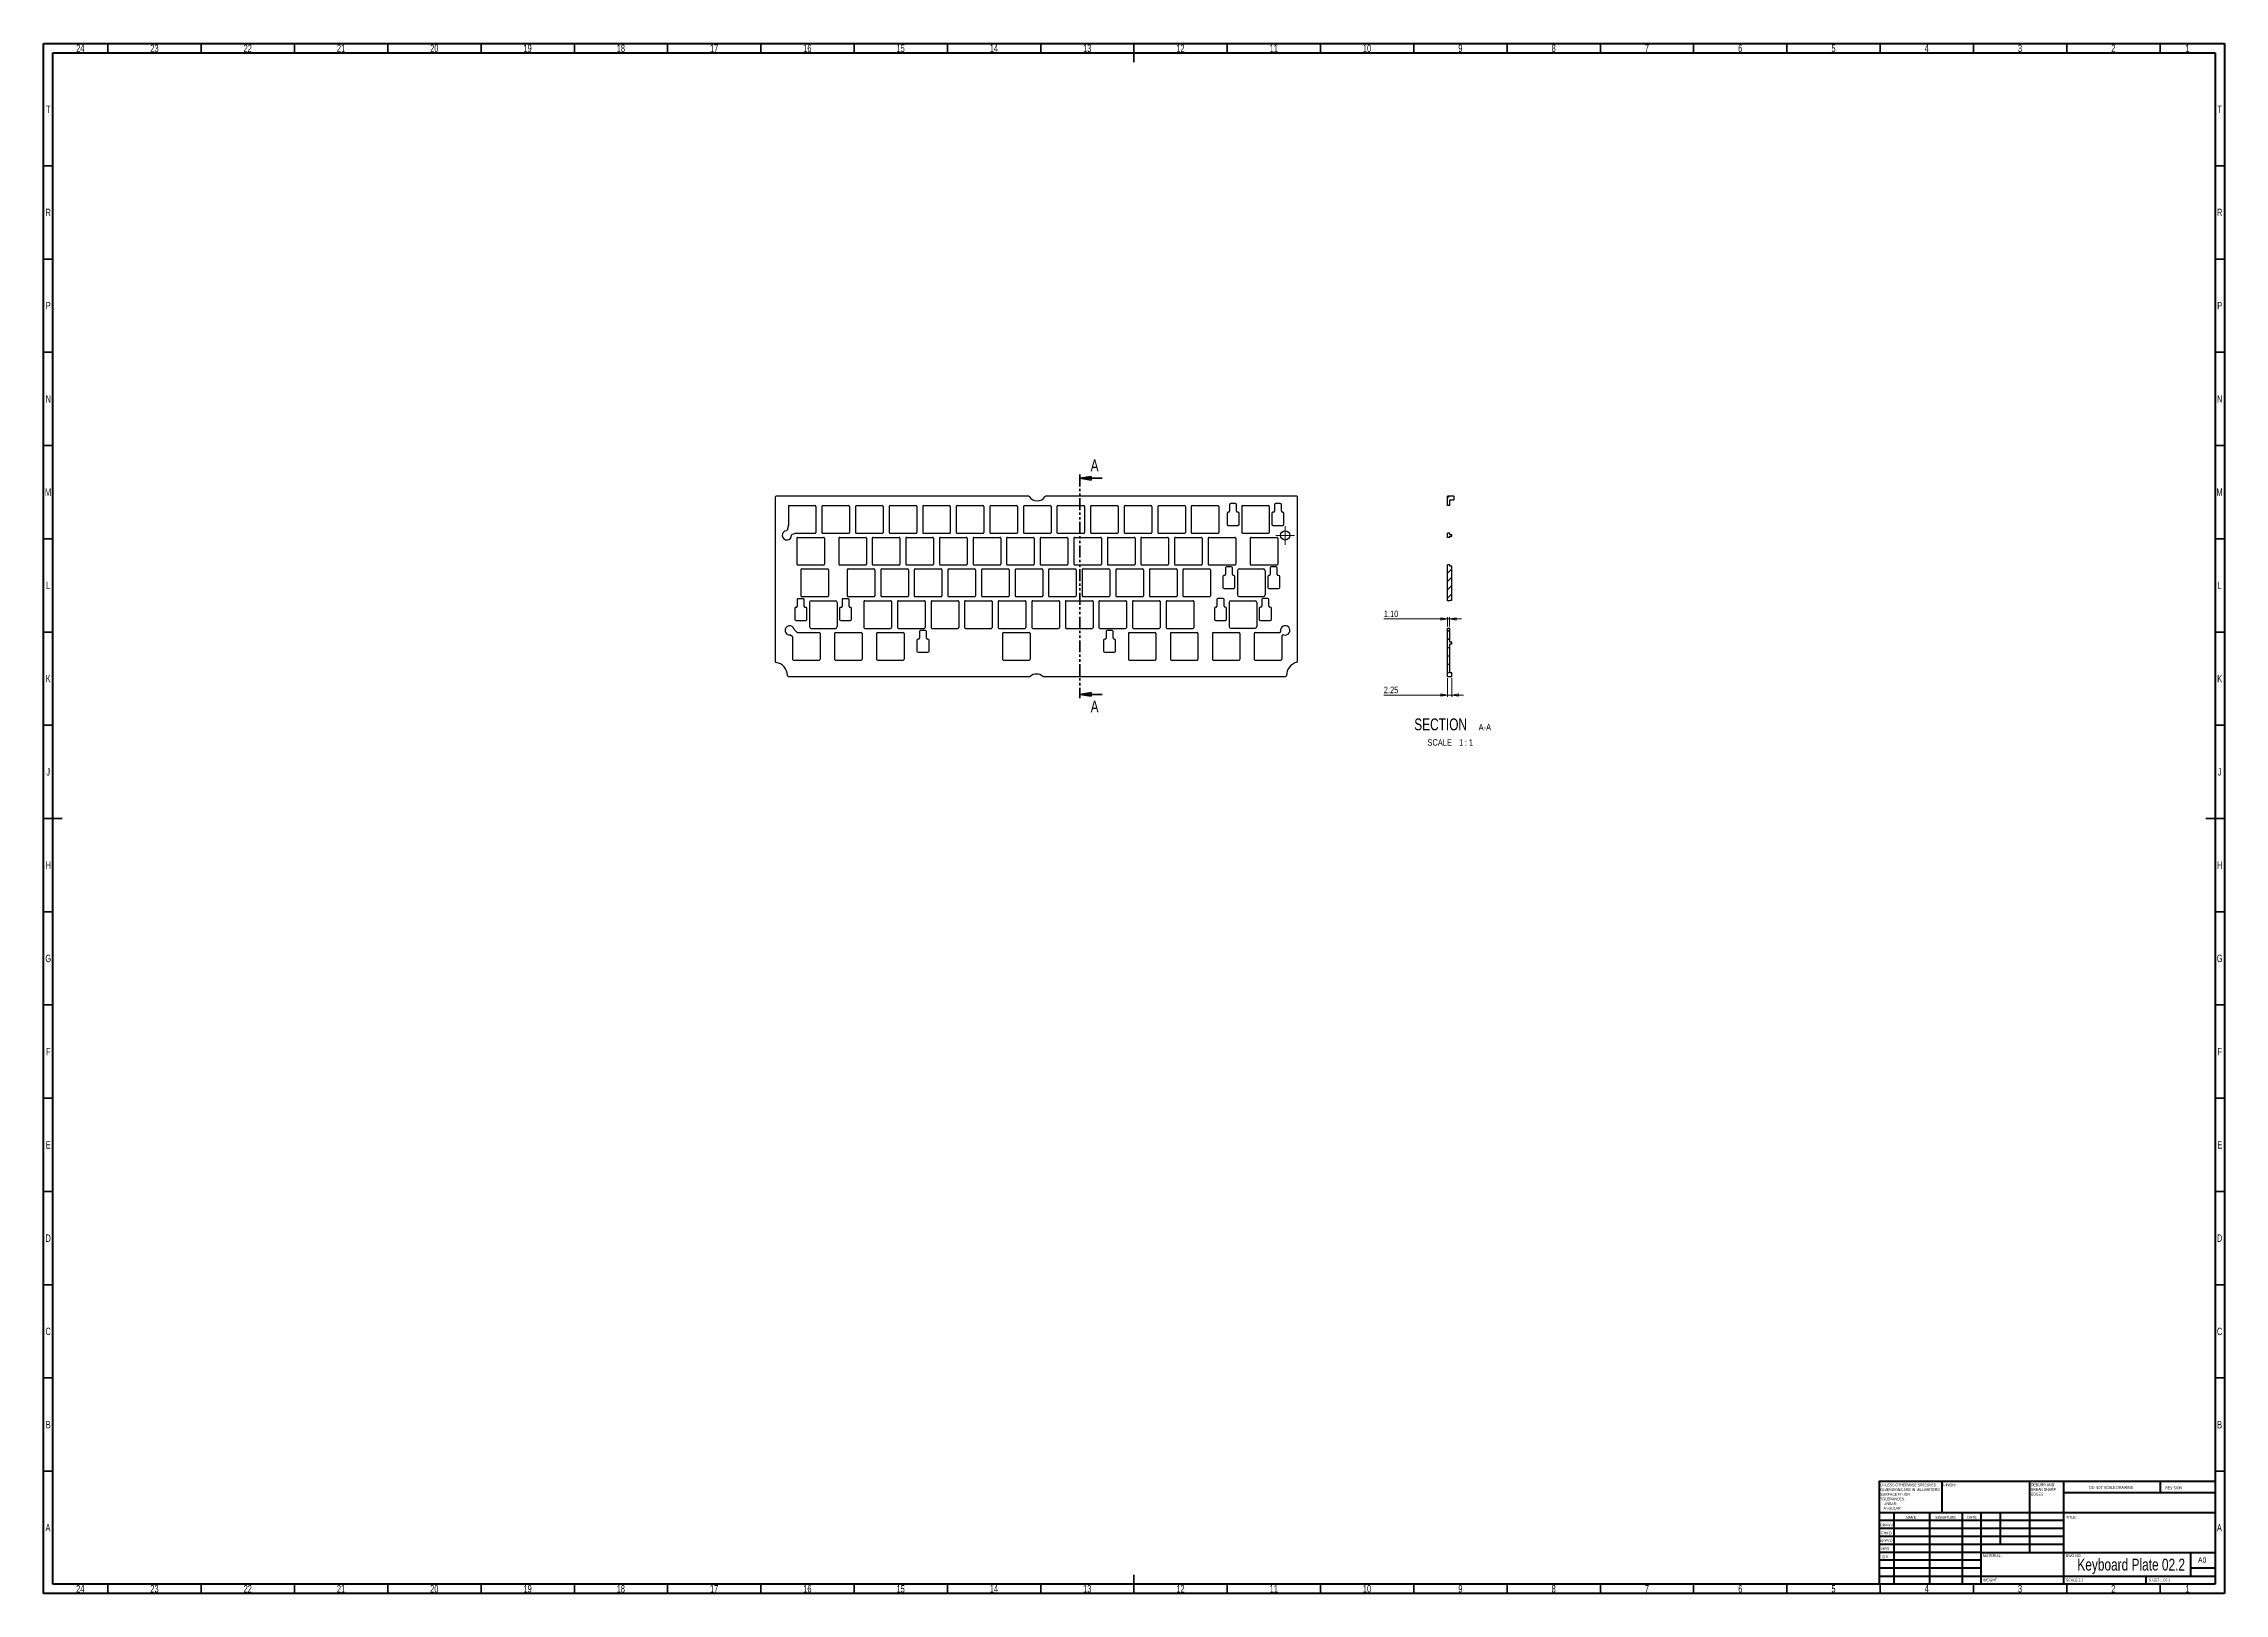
# Model space of a CAD drawing. Header units: millimetres. Extents: x 15 to 1184, y 5 to 836.
import ezdxf

# ---------------------------------------------------------------- set-up
doc = ezdxf.new("R2010")
doc.units = ezdxf.units.MM
doc.linetypes.add('PHANTOM', pattern=[12.7, 6.35, -1.27, 1.27, -1.27, 1.27, -1.27])
doc.styles.add('SLDTEXTSTYLE0', font='TXT', dxfattribs={"width": 0.75})
doc.styles.add('SLDTEXTSTYLE1', font='TXT', dxfattribs={"width": 0.686449})
doc.styles.add('SLDTEXTSTYLE2', font='TXT', dxfattribs={"width": 0.6875})
doc.styles.add('SLDTEXTSTYLE3', font='TXT', dxfattribs={"width": 0.65})
doc.dimstyles.new('SLDDIMSTYLE0', dxfattribs={"dimtxt": 3.5, "dimasz": 3.556, "dimexe": 0, "dimexo": 0.0625, "dimgap": 0.875, "dimtad": 1, "dimrnd": 1e-09, "dimzin": 4, "dimdsep": 46, "dimtxsty": 'SLDTEXTSTYLE0', "dimblk1": 'CLOSED', "dimblk2": 'CLOSED', "dimsah": 1, "dimcen": 0.09, "dimadec": 0, "dimazin": 1, "dimtfac": 1, "dimtmove": 0, "dimatfit": 0, "dimldrblk": 'CLOSED', "dimfxl": 1, "dimfrac": 2, "dimtolj": 1, "dimtzin": 12, "dimarcsym": 0})
doc.dimstyles.new('SLDDIMSTYLE1', dxfattribs={"dimtxt": 3.5, "dimasz": 3.556, "dimexe": 0, "dimexo": 0.0625, "dimgap": 0.875, "dimtad": 1, "dimrnd": 1e-09, "dimzin": 12, "dimdsep": 46, "dimtxsty": 'SLDTEXTSTYLE0', "dimblk1": 'CLOSED', "dimblk2": 'CLOSED', "dimsah": 1, "dimcen": 0.09, "dimadec": 0, "dimazin": 3, "dimtfac": 1, "dimtmove": 0, "dimatfit": 0, "dimldrblk": 'CLOSED', "dimfxl": 1, "dimfrac": 2, "dimtolj": 1, "dimtzin": 12, "dimarcsym": 0})

msp = doc.modelspace()

# ---------------------------------------------------------------- texts
at = {"color": 7, "linetype": 'Continuous', "lineweight": 0}
for s, insert, char_height, attachment_point, style in [('24', (34.67, 835.472), 3.9688, 2, 'SLDTEXTSTYLE0'), ('23', (74.42, 835.472), 3.9688, 2, 'SLDTEXTSTYLE0'), ('22', (124.42, 835.472), 3.9688, 2, 'SLDTEXTSTYLE0'), ('21', (174.42, 835.472), 3.9688, 2, 'SLDTEXTSTYLE0'), ('20', (224.42, 835.472), 3.9688, 2, 'SLDTEXTSTYLE0'), ('19', (274.42, 835.472), 3.9688, 2, 'SLDTEXTSTYLE0'), ('18', (324.42, 835.472), 3.9688, 2, 'SLDTEXTSTYLE0'), ('17', (374.42, 835.472), 3.9688, 2, 'SLDTEXTSTYLE0'), ('16', (424.42, 835.472), 3.9688, 2, 'SLDTEXTSTYLE0'), ('15', (474.42, 835.472), 3.9688, 2, 'SLDTEXTSTYLE0'), ('14', (524.42, 835.472), 3.9688, 2, 'SLDTEXTSTYLE0'), ('13', (574.42, 835.472), 3.9688, 2, 'SLDTEXTSTYLE0'), ('12', (624.42, 835.472), 3.9688, 2, 'SLDTEXTSTYLE0'), ('11', (674.42, 835.472), 3.9688, 2, 'SLDTEXTSTYLE0'), ('10', (724.42, 835.472), 3.9688, 2, 'SLDTEXTSTYLE0'), ('9', (774.46, 835.472), 3.969, 2, 'SLDTEXTSTYLE0'), ('8', (824.46, 835.472), 3.969, 2, 'SLDTEXTSTYLE0'), ('7', (874.46, 835.472), 3.969, 2, 'SLDTEXTSTYLE0'), ('6', (924.46, 835.472), 3.969, 2, 'SLDTEXTSTYLE0'), ('5', (974.46, 835.472), 3.969, 2, 'SLDTEXTSTYLE0'), ('4', (1024.46, 835.472), 3.969, 2, 'SLDTEXTSTYLE0'), ('3', (1074.46, 835.472), 3.969, 2, 'SLDTEXTSTYLE0'), ('2', (1124.46, 835.472), 3.969, 2, 'SLDTEXTSTYLE0'), ('1', (1164.21, 835.472), 3.969, 2, 'SLDTEXTSTYLE0'), ('T', (17.488, 802.722), 3.969, 2, 'SLDTEXTSTYLE0'), ('T', (1181.488, 802.722), 3.969, 2, 'SLDTEXTSTYLE0'), ('R', (17.444, 747.472), 3.969, 2, 'SLDTEXTSTYLE0'), ('R', (1181.444, 747.472), 3.969, 2, 'SLDTEXTSTYLE0'), ('P', (17.485, 697.472), 3.969, 2, 'SLDTEXTSTYLE0'), ('P', (1181.485, 697.472), 3.969, 2, 'SLDTEXTSTYLE0'), ('N', (17.464, 647.472), 3.969, 2, 'SLDTEXTSTYLE0'), ('N', (1181.464, 647.472), 3.969, 2, 'SLDTEXTSTYLE0'), ('M', (17.362, 597.472), 3.969, 2, 'SLDTEXTSTYLE0'), ('M', (1181.362, 597.472), 3.969, 2, 'SLDTEXTSTYLE0'), ('L', (17.455, 547.472), 3.969, 2, 'SLDTEXTSTYLE0'), ('L', (1181.455, 547.472), 3.969, 2, 'SLDTEXTSTYLE0'), ('K', (17.489, 497.472), 3.969, 2, 'SLDTEXTSTYLE0'), ('K', (1181.489, 497.472), 3.969, 2, 'SLDTEXTSTYLE0'), ('J', (17.465, 447.472), 3.969, 2, 'SLDTEXTSTYLE0'), ('J', (1181.465, 447.472), 3.969, 2, 'SLDTEXTSTYLE0'), ('H', (17.49, 397.472), 3.969, 2, 'SLDTEXTSTYLE0'), ('H', (1181.49, 397.472), 3.969, 2, 'SLDTEXTSTYLE0'), ('G', (17.487, 347.472), 3.969, 2, 'SLDTEXTSTYLE0'), ('G', (1181.487, 347.472), 3.969, 2, 'SLDTEXTSTYLE0'), ('F', (17.458, 297.472), 3.969, 2, 'SLDTEXTSTYLE0'), ('F', (1181.458, 297.472), 3.969, 2, 'SLDTEXTSTYLE0'), ('E', (17.508, 247.472), 3.969, 2, 'SLDTEXTSTYLE0'), ('E', (1181.508, 247.472), 3.969, 2, 'SLDTEXTSTYLE0'), ('D', (17.453, 197.472), 3.969, 2, 'SLDTEXTSTYLE0'), ('D', (1181.453, 197.472), 3.969, 2, 'SLDTEXTSTYLE0'), ('C', (17.459, 147.472), 3.969, 2, 'SLDTEXTSTYLE0'), ('C', (1181.459, 147.472), 3.969, 2, 'SLDTEXTSTYLE0'), ('B', (17.471, 97.472), 3.969, 2, 'SLDTEXTSTYLE0'), ('B', (1181.471, 97.472), 3.969, 2, 'SLDTEXTSTYLE0'), ('FINISH:', (1033.371, 63.919), 1.5, 1, 'SLDTEXTSTYLE0'), ('DO NOT SCALE DRAWING', (1111.615, 62.533), 1.5, 1, 'SLDTEXTSTYLE0'), ('REVISION', (1152.328, 62.335), 1.5, 1, 'SLDTEXTSTYLE0'), ('A', (17.34, 42.222), 3.969, 2, 'SLDTEXTSTYLE0'), ('DRAWN', (999.643, 42.385), 1.5, 1, 'SLDTEXTSTYLE1'), ("CHK'D", (999.939, 38.162), 1.5, 1, 'SLDTEXTSTYLE0'), ('NAME', (1013.322, 46.501), 1.5, 1, 'SLDTEXTSTYLE0'), ('SIGNATURE', (1029.034, 46.562), 1.5, 1, 'SLDTEXTSTYLE0'), ('DATE', (1046.215, 46.576), 1.5, 1, 'SLDTEXTSTYLE0'), ('TITLE:', (1099.09, 46.576), 1.5, 1, 'SLDTEXTSTYLE0'), ('A', (1181.34, 42.222), 3.969, 2, 'SLDTEXTSTYLE0'), ("APPV'D", (999.402, 34.066), 1.5, 1, 'SLDTEXTSTYLE0'), ('MFG', (1000.124, 29.716), 1.5, 1, 'SLDTEXTSTYLE0'), ('Q.A', (1000.509, 25.505), 1.5, 1, 'SLDTEXTSTYLE0'), ('MATERIAL:', (1054.646, 25.986), 1.5, 1, 'SLDTEXTSTYLE0'), ('DWG NO.', (1098.953, 25.986), 1.5, 1, 'SLDTEXTSTYLE0'), ('Keyboard Plate 02.2', (1134.052, 23.607), 6.35, 2, 'SLDTEXTSTYLE0'), ('A0', (1169.871, 24.406), 2.9104, 1, 'SLDTEXTSTYLE0'), ('WEIGHT:', (1054.618, 12.949), 1.4986, 1, 'SLDTEXTSTYLE0'), ('SCALE:2:1', (1099.074, 12.9), 1.5, 1, 'SLDTEXTSTYLE0'), ('SHEET 1 OF 1', (1143.478, 12.9), 1.5, 1, 'SLDTEXTSTYLE2'), ('24', (34.67, 9.472), 3.9688, 2, 'SLDTEXTSTYLE0'), ('23', (74.42, 9.472), 3.9688, 2, 'SLDTEXTSTYLE0'), ('22', (124.42, 9.472), 3.9688, 2, 'SLDTEXTSTYLE0'), ('21', (174.42, 9.472), 3.9688, 2, 'SLDTEXTSTYLE0'), ('20', (224.42, 9.472), 3.9688, 2, 'SLDTEXTSTYLE0'), ('19', (274.42, 9.472), 3.9688, 2, 'SLDTEXTSTYLE0'), ('18', (324.42, 9.472), 3.9688, 2, 'SLDTEXTSTYLE0'), ('17', (374.42, 9.472), 3.9688, 2, 'SLDTEXTSTYLE0'), ('16', (424.42, 9.472), 3.9688, 2, 'SLDTEXTSTYLE0'), ('15', (474.42, 9.472), 3.9688, 2, 'SLDTEXTSTYLE0'), ('14', (524.42, 9.472), 3.9688, 2, 'SLDTEXTSTYLE0'), ('13', (574.42, 9.472), 3.9688, 2, 'SLDTEXTSTYLE0'), ('12', (624.42, 9.472), 3.9688, 2, 'SLDTEXTSTYLE0'), ('11', (674.42, 9.472), 3.9688, 2, 'SLDTEXTSTYLE0'), ('10', (724.42, 9.472), 3.9688, 2, 'SLDTEXTSTYLE0'), ('9', (774.46, 9.472), 3.969, 2, 'SLDTEXTSTYLE0'), ('8', (824.46, 9.472), 3.969, 2, 'SLDTEXTSTYLE0'), ('7', (874.46, 9.472), 3.969, 2, 'SLDTEXTSTYLE0'), ('6', (924.46, 9.472), 3.969, 2, 'SLDTEXTSTYLE0'), ('5', (974.46, 9.472), 3.969, 2, 'SLDTEXTSTYLE0'), ('4', (1024.46, 9.472), 3.969, 2, 'SLDTEXTSTYLE0'), ('3', (1074.46, 9.472), 3.969, 2, 'SLDTEXTSTYLE0'), ('2', (1124.46, 9.472), 3.969, 2, 'SLDTEXTSTYLE0'), ('1', (1164.21, 9.472), 3.969, 2, 'SLDTEXTSTYLE0')]:
    msp.add_mtext(s, dxfattribs=dict(at, insert=insert, char_height=char_height, attachment_point=attachment_point, style=style))
at = {"color": 7, "linetype": 'Continuous', "char_height": 6.35, "attachment_point": 1, "style": 'SLDTEXTSTYLE0'}
for insert in [(576.259, 613.005), (576.259, 483.695)]:
    msp.add_mtext('A', dxfattribs=dict(at, insert=insert))

# ---------------------------------------------------------------- blocks, each defined once
blk = doc.blocks.new('SW_NOTE_0')
at = {"color": 0, "linetype": 'Continuous', "lineweight": 0, "char_height": 1.5, "attachment_point": 1, "style": 'SLDTEXTSTYLE0'}
for s, insert in [('UNLESS OTHERWISE SPECIFIED:', (0, 1.9)), ('TOLERANCES:', (0, -5.6)), ('DIMENSIONS ARE IN MILLIMETERS', (0, -0.6)), ('SURFACE FINISH:', (0, -3.1)), ('ANGULAR:', (1.7, -10.6)), ('LINEAR:', (1.7, -8.1))]:
    blk.add_mtext(s, dxfattribs=dict(at, insert=insert))
blk = doc.blocks.new('SW_NOTE_0_1')
at = {"color": 0, "linetype": 'Continuous', "lineweight": 0, "char_height": 1.5, "attachment_point": 1, "style": 'SLDTEXTSTYLE0'}
for s, insert in [('DEBURR AND', (0, 1.9)), ('BREAK SHARP', (0, -0.6)), ('EDGES', (0, -3.1))]:
    blk.add_mtext(s, dxfattribs=dict(at, insert=insert))
blk = doc.blocks.new('SW_CENTERMARKSYMBOL_0')
at = {"color": 0, "linetype": 'Continuous', "lineweight": 18}
for p, q in [((-2.5, 0), (-5, 0)), ((0, 0), (-2.5, 0)), ((0, 2.5), (0, 5)), ((0, 0), (0, 2.5)), ((0, 0), (0, -2.5)), ((0, 0), (2.5, 0)), ((2.5, 0), (5, 0)), ((0, -2.5), (0, -5))]:
    blk.add_line(p, q, dxfattribs=at)
blk = doc.blocks.new('_Closed')
at = {"color": 0, "linetype": 'ByBlock', "lineweight": -2}
for p, q in [((-1, 0.166667), (0, 0)), ((-1, 0.166667), (-1, -0.166667)), ((0, 0), (-1, -0.166667)), ((0, 0), (-1, 0))]:
    blk.add_line(p, q, dxfattribs=at)
blk = doc.blocks.new('_D')
at = {"color": 7, "linetype": 'Continuous', "lineweight": 0}
for p, q in [((767.6, 527.5), (733.4, 527.5)), ((767.6, 523.5), (767.6, 528.5)), ((767.6, 527.5), (768.7, 527.5)), ((768.7, 523.5), (768.7, 528.5)), ((768.7, 527.5), (775.1, 527.5))]:
    blk.add_line(p, q, dxfattribs=at)
at = {"color": 7, "linetype": 'Continuous', "lineweight": 18, "xscale": 3.556, "yscale": 3.556}
blk.add_blockref('_Closed', (767.6, 527.5, 58.3), dxfattribs=at)
at = {"color": 7, "linetype": 'Continuous', "lineweight": 18, "xscale": 3.556, "yscale": 3.556, "rotation": 180}
blk.add_blockref('_Closed', (768.7, 527.5, 58.3), dxfattribs=at)
at = {"color": 7, "linetype": 'Continuous', "lineweight": 18, "insert": (733.4, 532), "char_height": 3.5, "attachment_point": 1, "style": 'SLDTEXTSTYLE0'}
blk.add_mtext('1.10', dxfattribs=at)
blk = doc.blocks.new('_D_1')
at = {"color": 7, "linetype": 'Continuous', "lineweight": 0}
for p, q in [((767.6, 495.7), (767.6, 485.7)), ((769.9, 495.7), (769.9, 485.7)), ((767.6, 486.7), (733.4, 486.7)), ((767.6, 486.7), (769.9, 486.7)), ((769.9, 486.7), (776.2, 486.7))]:
    blk.add_line(p, q, dxfattribs=at)
at = {"color": 7, "linetype": 'Continuous', "lineweight": 18, "xscale": 3.556, "yscale": 3.556}
blk.add_blockref('_Closed', (767.6, 486.7, 58.3), dxfattribs=at)
at = {"color": 7, "linetype": 'Continuous', "lineweight": 18, "xscale": 3.556, "yscale": 3.556, "rotation": 180}
blk.add_blockref('_Closed', (769.9, 486.7, 58.3), dxfattribs=at)
at = {"color": 7, "linetype": 'Continuous', "lineweight": 18, "insert": (733.4, 491.2), "char_height": 3.5, "attachment_point": 1, "style": 'SLDTEXTSTYLE0'}
blk.add_mtext('2.25', dxfattribs=at)
blk = doc.blocks.new('SW_NOTE_0_2')
at = {"color": 0, "linetype": 'Continuous', "lineweight": 0, "attachment_point": 2}
for s, insert, char_height, style in [('SECTION', (17.4, 8.2), 6.35, 'SLDTEXTSTYLE0'), ('A-A', (41.1, 5.3), 3.5, 'SLDTEXTSTYLE0'), ('SCALE', (16.9, -2.9), 3.5, 'SLDTEXTSTYLE0'), ('1 : 1', (31, -2.9), 3.5, 'SLDTEXTSTYLE3')]:
    blk.add_mtext(s, dxfattribs=dict(at, insert=insert, char_height=char_height, style=style))

# ---------------------------------------------------------------- dimensions: what is measured, and where the dimension line sits
at = {"color": 7, "linetype": 'Continuous', "lineweight": 18}
for base, p1, p2, dimstyle, picture, middle in [((768.737, 527.498), (767.637, 522.466), (768.737, 522.466), 'SLDDIMSTYLE0', '_D', (737.925, 527.498)), ((769.887, 486.653), (767.637, 496.653), (769.887, 496.653), 'SLDDIMSTYLE1', '_D_1', (737.925, 486.653))]:
    dim = msp.add_linear_dim(base=base, p1=p1, p2=p2, dimstyle=dimstyle, dxfattribs=at)
    dim.commit()
    dim.dimension.update_dxf_attribs({"geometry": picture, "text_midpoint": middle, "dimtype": 160})

# ---------------------------------------------------------------- hatches: boundary and pattern name
at = {"linetype": 'Continuous', "lineweight": 18}
h = msp.add_hatch(dxfattribs=at)
h.set_pattern_fill('ANSI31', style=0)
h.paths.add_polyline_path([(770.887, 591.323), (770.887, 593.323), (767.637, 593.323), (767.637, 588.25), (768.737, 588.25), (768.737, 591.323)], flags=0)
h = msp.add_hatch(dxfattribs=at)
h.set_pattern_fill('ANSI31', style=0)
h.paths.add_polyline_path([(768.737, 571.259), (768.737, 571.831), (769.887, 571.831), (769.887, 572.831), (768.737, 572.831), (768.737, 573.431), (767.637, 573.431), (767.637, 571.259)], flags=0)
h = msp.add_hatch(dxfattribs=at)
h.set_pattern_fill('ANSI31', style=0)
h.paths.add_polyline_path([(768.737, 555.839), (768.737, 556.439), (767.637, 556.439), (767.637, 537.285), (768.737, 537.285), (768.737, 537.376), (769.887, 537.376), (769.887, 555.839)], flags=0)
h = msp.add_hatch(dxfattribs=at)
h.set_pattern_fill('ANSI31', style=0)
h.paths.add_polyline_path([(767.637, 522.466), (767.637, 496.653), (769.887, 496.653), (769.887, 498.653), (768.737, 498.653), (768.737, 514.026), (769.887, 514.026), (769.887, 515.026), (768.737, 515.026), (768.737, 522.466)], flags=0)

# ---------------------------------------------------------------- linework, layer by layer
at = {"color": 7, "linetype": 'Continuous', "lineweight": 70}
for p, q in [((15, 5), (15, 836)), ((15, 836), (1184, 836)), ((20, 10), (20, 831)), ((20, 831), (1179, 831)), ((1179, 831), (1179, 10)), ((1184, 836), (1184, 5)), ((1184, 5), (15, 5)), ((1179, 10), (20, 10))]:
    msp.add_line(p, q, dxfattribs=at)
at = {"color": 7, "linetype": 'Continuous', "lineweight": 35}
for p, q in [((49.5, 831), (49.5, 836)), ((99.5, 831), (99.5, 836)), ((149.5, 831), (149.5, 836)), ((199.5, 831), (199.5, 836)), ((249.5, 831), (249.5, 836)), ((299.5, 831), (299.5, 836)), ((349.5, 831), (349.5, 836)), ((399.5, 831), (399.5, 836)), ((449.5, 831), (449.5, 836)), ((499.5, 831), (499.5, 836)), ((549.5, 831), (549.5, 836)), ((599.5, 836), (599.5, 826)), ((599.5, 831), (599.5, 836)), ((649.5, 831), (649.5, 836)), ((699.5, 831), (699.5, 836)), ((749.5, 831), (749.5, 836)), ((799.5, 831), (799.5, 836)), ((849.5, 831), (849.5, 836)), ((899.5, 831), (899.5, 836)), ((949.5, 831), (949.5, 836)), ((999.5, 831), (999.5, 836)), ((1049.5, 831), (1049.5, 836)), ((1099.5, 831), (1099.5, 836)), ((1149.5, 831), (1149.5, 836)), ((20, 770.5), (15, 770.5)), ((1179, 770.5), (1184, 770.5)), ((20, 720.5), (15, 720.5)), ((1179, 720.5), (1184, 720.5)), ((20, 670.5), (15, 670.5)), ((1179, 670.5), (1184, 670.5)), ((20, 620.5), (15, 620.5)), ((1179, 620.5), (1184, 620.5)), ((582.517, 602.923), (570.517, 602.923)), ((20, 570.5), (15, 570.5)), ((1179, 570.5), (1184, 570.5)), ((20, 520.5), (15, 520.5)), ((1179, 520.5), (1184, 520.5)), ((582.517, 487.052), (570.517, 487.052)), ((20, 470.5), (15, 470.5)), ((1179, 470.5), (1184, 470.5)), ((15, 420.5), (25, 420.5)), ((20, 420.5), (15, 420.5)), ((1184, 420.5), (1174, 420.5)), ((1179, 420.5), (1184, 420.5)), ((20, 370.5), (15, 370.5)), ((1179, 370.5), (1184, 370.5)), ((20, 320.5), (15, 320.5)), ((1179, 320.5), (1184, 320.5)), ((20, 270.5), (15, 270.5)), ((1179, 270.5), (1184, 270.5)), ((20, 220.5), (15, 220.5)), ((1179, 220.5), (1184, 220.5)), ((20, 170.5), (15, 170.5)), ((1179, 170.5), (1184, 170.5)), ((20, 120.5), (15, 120.5)), ((1179, 120.5), (1184, 120.5)), ((20, 70.5), (15, 70.5)), ((1179, 70.5), (1184, 70.5)), ((599.5, 5), (599.5, 15)), ((49.5, 10), (49.5, 5)), ((99.5, 10), (99.5, 5)), ((149.5, 10), (149.5, 5)), ((199.5, 10), (199.5, 5)), ((249.5, 10), (249.5, 5)), ((299.5, 10), (299.5, 5)), ((349.5, 10), (349.5, 5)), ((399.5, 10), (399.5, 5)), ((449.5, 10), (449.5, 5)), ((499.5, 10), (499.5, 5)), ((549.5, 10), (549.5, 5)), ((599.5, 10), (599.5, 5)), ((649.5, 10), (649.5, 5)), ((699.5, 10), (699.5, 5)), ((749.5, 10), (749.5, 5)), ((799.5, 10), (799.5, 5)), ((849.5, 10), (849.5, 5)), ((899.5, 10), (899.5, 5)), ((949.5, 10), (949.5, 5)), ((999.5, 10), (999.5, 5)), ((1049.5, 10), (1049.5, 5)), ((1099.5, 10), (1099.5, 5)), ((1149.5, 10), (1149.5, 5))]:
    msp.add_line(p, q, dxfattribs=at)
at = {"color": 7, "linetype": 'PHANTOM', "lineweight": 35}
msp.add_line((570.517, 604.923), (570.517, 485.052), dxfattribs=at)
at = {"color": 7, "linetype": 'Continuous', "lineweight": 25}
for p, q in [((407.204, 592.823), (407.204, 504.643)), ((542.941, 593.323), (407.704, 593.323)), ((414.222, 587.75), (414.222, 577.978)), ((414.722, 588.25), (428.531, 588.25)), ((429.031, 587.75), (429.031, 573.931)), ((432.222, 587.75), (432.222, 573.931)), ((432.722, 588.25), (446.531, 588.25)), ((447.031, 587.75), (447.031, 573.931)), ((450.222, 587.75), (450.222, 573.931)), ((450.722, 588.25), (464.531, 588.25)), ((465.031, 587.75), (465.031, 573.931)), ((468.222, 587.75), (468.222, 573.931)), ((468.722, 588.25), (482.531, 588.25)), ((483.031, 587.75), (483.031, 573.931)), ((486.222, 587.75), (486.222, 573.931)), ((486.722, 588.25), (500.531, 588.25)), ((501.031, 587.75), (501.031, 573.931)), ((504.222, 587.75), (504.222, 573.931)), ((504.722, 588.25), (518.531, 588.25)), ((519.031, 587.75), (519.031, 573.931)), ((522.222, 587.75), (522.222, 573.931)), ((522.722, 588.25), (536.531, 588.25)), ((537.031, 587.75), (537.031, 573.931)), ((540.222, 587.75), (540.222, 573.931)), ((540.722, 588.25), (554.531, 588.25)), ((686.704, 593.323), (552.293, 593.323)), ((555.031, 587.75), (555.031, 573.931)), ((558.222, 587.75), (558.222, 573.931)), ((558.722, 588.25), (572.531, 588.25)), ((573.031, 587.75), (573.031, 573.931)), ((576.222, 587.75), (576.222, 573.931)), ((576.722, 588.25), (590.531, 588.25)), ((591.031, 587.75), (591.031, 573.931)), ((594.222, 587.75), (594.222, 573.931)), ((594.722, 588.25), (608.531, 588.25)), ((609.031, 587.75), (609.031, 573.931)), ((612.222, 587.75), (612.222, 573.931)), ((612.722, 588.25), (626.531, 588.25)), ((627.031, 587.75), (627.031, 573.931)), ((630.222, 587.75), (630.222, 573.931)), ((630.722, 588.25), (644.531, 588.25)), ((645.031, 587.75), (645.031, 573.931)), ((650.231, 584.73), (649.986, 584.73)), ((650.731, 588.777), (650.731, 585.23)), ((653.93, 589.377), (651.331, 589.377)), ((654.53, 585.23), (654.53, 588.777)), ((655.271, 584.73), (655.03, 584.73)), ((657.219, 587.759), (657.219, 573.94)), ((657.719, 588.259), (671.528, 588.259)), ((672.028, 587.759), (672.028, 573.94)), ((674.231, 584.73), (673.986, 584.73)), ((674.731, 588.777), (674.731, 585.23)), ((677.93, 589.377), (675.331, 589.377)), ((678.53, 585.23), (678.53, 588.777)), ((679.271, 584.73), (679.03, 584.73)), ((687.204, 504.784), (687.204, 592.823)), ((770.887, 593.323), (767.637, 593.323)), ((767.637, 588.25), (767.637, 593.323)), ((768.737, 588.25), (767.637, 588.25)), ((768.737, 588.25), (768.737, 591.323)), ((768.737, 591.323), (770.887, 591.323)), ((770.887, 593.323), (770.887, 591.323)), ((414.208, 577.861), (413.57, 575.19)), ((416.267, 572.96), (417.616, 573.406)), ((417.773, 573.431), (428.531, 573.431)), ((432.722, 573.431), (446.531, 573.431)), ((450.722, 573.431), (464.531, 573.431)), ((468.722, 573.431), (482.531, 573.431)), ((486.722, 573.431), (500.531, 573.431)), ((504.722, 573.431), (518.531, 573.431)), ((522.722, 573.431), (536.531, 573.431)), ((540.722, 573.431), (554.531, 573.431)), ((558.722, 573.431), (572.531, 573.431)), ((576.722, 573.431), (590.531, 573.431)), ((594.722, 573.431), (608.531, 573.431)), ((612.722, 573.431), (626.531, 573.431)), ((630.722, 573.431), (644.531, 573.431)), ((649.386, 584.13), (649.386, 578.279)), ((649.986, 577.679), (655.271, 577.679)), ((655.871, 578.279), (655.871, 584.13)), ((657.719, 573.44), (671.528, 573.44)), ((673.386, 584.13), (673.386, 578.279)), ((673.986, 577.679), (679.271, 577.679)), ((679.871, 578.279), (679.871, 584.13)), ((768.737, 573.431), (767.637, 573.431)), ((767.637, 571.259), (767.637, 573.431)), ((768.737, 572.831), (768.737, 573.431)), ((768.737, 572.831), (769.887, 572.831)), ((769.887, 571.831), (769.887, 572.831)), ((418.705, 570.759), (418.705, 556.939)), ((419.205, 571.259), (433.013, 571.259)), ((433.513, 570.759), (433.513, 556.939)), ((441.231, 570.759), (441.231, 556.939)), ((441.731, 571.259), (455.539, 571.259)), ((456.039, 570.759), (456.039, 556.939)), ((459.231, 570.759), (459.231, 556.939)), ((459.731, 571.259), (473.539, 571.259)), ((474.039, 570.759), (474.039, 556.939)), ((477.231, 570.759), (477.231, 556.939)), ((477.731, 571.259), (491.539, 571.259)), ((492.039, 570.759), (492.039, 556.939)), ((495.231, 570.759), (495.231, 556.939)), ((495.731, 571.259), (509.539, 571.259)), ((510.039, 570.759), (510.039, 556.939)), ((513.231, 570.759), (513.231, 556.939)), ((513.731, 571.259), (527.539, 571.259)), ((528.039, 570.759), (528.039, 556.939)), ((531.231, 570.759), (531.231, 556.939)), ((531.731, 571.259), (545.539, 571.259)), ((546.039, 570.759), (546.039, 556.939)), ((549.231, 570.759), (549.231, 556.939)), ((549.731, 571.259), (563.539, 571.259)), ((564.039, 570.759), (564.039, 556.939)), ((567.231, 570.759), (567.231, 556.939)), ((567.731, 571.259), (581.539, 571.259)), ((582.039, 570.759), (582.039, 556.939)), ((585.231, 570.759), (585.231, 556.939)), ((585.731, 571.259), (599.539, 571.259)), ((600.039, 570.759), (600.039, 556.939)), ((603.231, 570.759), (603.231, 556.939)), ((603.731, 571.259), (617.539, 571.259)), ((618.039, 570.759), (618.039, 556.939)), ((621.231, 570.759), (621.231, 556.939)), ((621.731, 571.259), (635.539, 571.259)), ((636.039, 570.759), (636.039, 556.939)), ((639.231, 570.759), (639.231, 556.939)), ((639.731, 571.259), (653.539, 571.259)), ((654.039, 570.759), (654.039, 556.939)), ((661.719, 570.759), (661.719, 556.939)), ((662.219, 571.259), (676.028, 571.259)), ((676.528, 570.759), (676.528, 556.939)), ((768.737, 571.259), (767.637, 571.259)), ((768.737, 571.259), (768.737, 571.831)), ((768.737, 571.831), (769.887, 571.831)), ((419.205, 556.439), (433.013, 556.439)), ((420.983, 553.786), (420.983, 539.967)), ((421.483, 554.286), (435.292, 554.286)), ((435.792, 553.786), (435.792, 539.967)), ((441.731, 556.439), (455.539, 556.439)), ((445.746, 553.786), (445.746, 539.967)), ((446.246, 554.286), (460.054, 554.286)), ((459.731, 556.439), (473.539, 556.439)), ((460.554, 553.786), (460.554, 539.967)), ((463.746, 553.786), (463.746, 539.967)), ((464.246, 554.286), (478.054, 554.286)), ((477.731, 556.439), (491.539, 556.439)), ((478.554, 553.786), (478.554, 539.967)), ((481.746, 553.786), (481.746, 539.967)), ((482.246, 554.286), (496.054, 554.286)), ((495.731, 556.439), (509.539, 556.439)), ((496.554, 553.786), (496.554, 539.967)), ((499.746, 553.786), (499.746, 539.967)), ((500.246, 554.286), (514.054, 554.286)), ((513.731, 556.439), (527.539, 556.439)), ((514.554, 553.786), (514.554, 539.967)), ((517.746, 553.786), (517.746, 539.967)), ((518.246, 554.286), (532.054, 554.286)), ((531.731, 556.439), (545.539, 556.439)), ((532.554, 553.786), (532.554, 539.967)), ((535.746, 553.786), (535.746, 539.967)), ((536.246, 554.286), (550.054, 554.286)), ((549.731, 556.439), (563.539, 556.439)), ((550.554, 553.786), (550.554, 539.967)), ((553.746, 553.786), (553.746, 539.967)), ((554.246, 554.286), (568.054, 554.286)), ((567.731, 556.439), (581.539, 556.439)), ((568.554, 553.786), (568.554, 539.967)), ((571.746, 553.786), (571.746, 539.967)), ((572.246, 554.286), (586.054, 554.286)), ((585.731, 556.439), (599.539, 556.439)), ((586.554, 553.786), (586.554, 539.967)), ((589.746, 553.786), (589.746, 539.967)), ((590.246, 554.286), (604.054, 554.286)), ((603.731, 556.439), (617.539, 556.439)), ((604.554, 553.786), (604.554, 539.967)), ((607.746, 553.786), (607.746, 539.967)), ((608.246, 554.286), (622.054, 554.286)), ((621.731, 556.439), (635.539, 556.439)), ((622.554, 553.786), (622.554, 539.967)), ((625.746, 553.786), (625.746, 539.967)), ((626.246, 554.286), (640.054, 554.286)), ((639.731, 556.439), (653.539, 556.439)), ((640.554, 553.786), (640.554, 539.967)), ((647.127, 550.197), (647.127, 544.347)), ((647.972, 550.797), (647.727, 550.797)), ((648.472, 554.844), (648.472, 551.297)), ((651.672, 555.444), (649.072, 555.444)), ((652.272, 551.298), (652.272, 554.844)), ((653.013, 550.798), (652.772, 550.798)), ((653.613, 544.347), (653.613, 550.198)), ((654.969, 553.386), (654.969, 540.436)), ((655.869, 554.286), (668.9, 554.286)), ((662.219, 556.439), (676.028, 556.439)), ((669.8, 553.386), (669.8, 540.436)), ((671.157, 550.198), (671.157, 544.347)), ((671.998, 550.798), (671.757, 550.798)), ((672.498, 554.844), (672.498, 551.298)), ((675.698, 555.444), (673.098, 555.444)), ((676.298, 551.297), (676.298, 554.844)), ((677.043, 550.797), (676.798, 550.797)), ((677.643, 544.347), (677.643, 550.197)), ((768.737, 556.439), (767.637, 556.439)), ((767.637, 537.285), (767.637, 556.439)), ((768.737, 555.839), (768.737, 556.439)), ((769.887, 555.839), (768.737, 555.839)), ((769.887, 537.376), (769.887, 555.839)), ((418.977, 537.774), (418.977, 534.227)), ((422.176, 538.374), (419.577, 538.374)), ((421.483, 539.467), (435.292, 539.467)), ((422.776, 534.227), (422.776, 537.774)), ((443.003, 537.774), (443.003, 534.227)), ((446.203, 538.374), (443.603, 538.374)), ((446.246, 539.467), (460.054, 539.467)), ((446.803, 534.227), (446.803, 537.774)), ((464.246, 539.467), (478.054, 539.467)), ((482.246, 539.467), (496.054, 539.467)), ((500.246, 539.467), (514.054, 539.467)), ((518.246, 539.467), (532.054, 539.467)), ((536.246, 539.467), (550.054, 539.467)), ((554.246, 539.467), (568.054, 539.467)), ((572.246, 539.467), (586.054, 539.467)), ((590.246, 539.467), (604.054, 539.467)), ((608.246, 539.467), (622.054, 539.467)), ((626.246, 539.467), (640.054, 539.467)), ((643.978, 537.843), (643.978, 534.296)), ((647.177, 538.443), (644.578, 538.443)), ((647.727, 543.747), (653.013, 543.747)), ((647.777, 534.297), (647.777, 537.843)), ((655.869, 539.536), (668.9, 539.536)), ((668.004, 537.843), (668.004, 534.297)), ((671.204, 538.443), (668.604, 538.443)), ((671.757, 543.747), (677.043, 543.747)), ((671.804, 534.296), (671.804, 537.843)), ((417.632, 533.127), (417.632, 527.276)), ((418.477, 533.727), (418.232, 533.727)), ((418.232, 526.676), (423.517, 526.676)), ((423.517, 533.727), (423.276, 533.727)), ((424.117, 527.276), (424.117, 533.127)), ((425.474, 536.316), (425.474, 523.366)), ((426.374, 537.216), (439.405, 537.216)), ((440.305, 536.316), (440.305, 523.366)), ((441.662, 533.127), (441.662, 527.276)), ((442.503, 533.727), (442.262, 533.727)), ((442.262, 526.676), (447.548, 526.676)), ((447.548, 533.727), (447.303, 533.727)), ((448.148, 527.276), (448.148, 533.127)), ((454.717, 536.785), (454.717, 522.966)), ((455.217, 537.285), (469.026, 537.285)), ((469.526, 536.785), (469.526, 522.966)), ((472.717, 536.785), (472.717, 522.966)), ((473.217, 537.285), (487.026, 537.285)), ((487.526, 536.785), (487.526, 522.966)), ((490.717, 536.785), (490.717, 522.966)), ((491.217, 537.285), (505.026, 537.285)), ((505.526, 536.785), (505.526, 522.966)), ((508.717, 536.785), (508.717, 522.966)), ((509.217, 537.285), (523.026, 537.285)), ((523.526, 536.785), (523.526, 522.966)), ((526.717, 536.785), (526.717, 522.966)), ((527.217, 537.285), (541.026, 537.285)), ((541.526, 536.785), (541.526, 522.966)), ((544.717, 536.785), (544.717, 522.966)), ((545.217, 537.285), (559.026, 537.285)), ((559.526, 536.785), (559.526, 522.966)), ((562.717, 536.785), (562.717, 522.966)), ((563.217, 537.285), (577.026, 537.285)), ((577.526, 536.785), (577.526, 522.966)), ((580.717, 536.785), (580.717, 522.966)), ((581.217, 537.285), (595.026, 537.285)), ((595.526, 536.785), (595.526, 522.966)), ((598.717, 536.785), (598.717, 522.966)), ((599.217, 537.285), (613.026, 537.285)), ((613.526, 536.785), (613.526, 522.966)), ((616.717, 536.785), (616.717, 522.966)), ((617.217, 537.285), (631.026, 537.285)), ((631.526, 536.785), (631.526, 522.966)), ((642.633, 533.196), (642.633, 527.346)), ((643.478, 533.796), (643.233, 533.796)), ((643.233, 526.746), (648.518, 526.746)), ((648.518, 533.797), (648.277, 533.797)), ((649.118, 527.346), (649.118, 533.197)), ((650.475, 536.385), (650.475, 523.435)), ((651.375, 537.285), (664.406, 537.285)), ((665.306, 536.385), (665.306, 523.435)), ((666.663, 533.197), (666.663, 527.346)), ((667.504, 533.797), (667.263, 533.797)), ((667.263, 526.746), (672.549, 526.746)), ((672.549, 533.796), (672.304, 533.796)), ((673.149, 527.346), (673.149, 533.196)), ((768.737, 537.285), (767.637, 537.285)), ((768.737, 537.285), (768.737, 537.376)), ((769.887, 537.376), (768.737, 537.376)), ((415.617, 518.789), (416.293, 518.243)), ((416.479, 517.854), (416.479, 505.925)), ((418.791, 520.391), (417.499, 521.687)), ((419.145, 520.244), (430.787, 520.244)), ((426.374, 522.466), (439.405, 522.466)), ((431.287, 519.744), (431.287, 505.925)), ((438.995, 519.744), (438.995, 505.925)), ((439.495, 520.244), (453.304, 520.244)), ((453.804, 519.744), (453.804, 505.925)), ((455.217, 522.466), (469.026, 522.466)), ((461.475, 519.744), (461.475, 505.925)), ((461.975, 520.244), (475.784, 520.244)), ((473.217, 522.466), (487.026, 522.466)), ((476.284, 519.744), (476.284, 505.925)), ((483.133, 516.126), (483.133, 510.275)), ((483.978, 516.726), (483.733, 516.726)), ((484.478, 520.773), (484.478, 517.226)), ((487.677, 521.373), (485.078, 521.373)), ((488.277, 517.226), (488.277, 520.773)), ((489.018, 516.726), (488.777, 516.726)), ((489.618, 510.275), (489.618, 516.126)), ((491.217, 522.466), (505.026, 522.466)), ((509.217, 522.466), (523.026, 522.466)), ((527.217, 522.466), (541.026, 522.466)), ((528.986, 519.744), (528.986, 505.925)), ((529.486, 520.244), (543.294, 520.244)), ((543.794, 519.744), (543.794, 505.925)), ((545.217, 522.466), (559.026, 522.466)), ((563.217, 522.466), (577.026, 522.466)), ((581.217, 522.466), (595.026, 522.466)), ((583.18, 516.126), (583.18, 510.275)), ((584.025, 516.726), (583.78, 516.726)), ((584.525, 520.773), (584.525, 517.226)), ((587.725, 521.373), (585.125, 521.373)), ((588.325, 517.227), (588.325, 520.773)), ((589.066, 516.727), (588.825, 516.727)), ((589.666, 510.275), (589.666, 516.127)), ((596.473, 519.744), (596.473, 505.925)), ((596.973, 520.244), (610.782, 520.244)), ((599.217, 522.466), (613.026, 522.466)), ((611.282, 519.744), (611.282, 505.925)), ((617.217, 522.466), (631.026, 522.466)), ((618.98, 519.744), (618.98, 505.925)), ((619.48, 520.244), (633.288, 520.244)), ((633.788, 519.744), (633.788, 505.925)), ((641.491, 519.744), (641.491, 505.925)), ((641.991, 520.244), (655.799, 520.244)), ((651.375, 522.535), (664.406, 522.535)), ((656.299, 519.744), (656.299, 505.925)), ((663.983, 519.754), (663.983, 505.935)), ((664.483, 520.254), (677.698, 520.254)), ((678.791, 518.302), (678.791, 505.935)), ((678.948, 518.666), (679.208, 518.911)), ((767.637, 496.653), (767.637, 522.466)), ((768.737, 522.466), (767.637, 522.466)), ((768.737, 515.026), (768.737, 522.466)), ((769.887, 515.026), (768.737, 515.026)), ((769.887, 514.026), (769.887, 515.026)), ((416.979, 505.425), (430.787, 505.425)), ((439.495, 505.425), (453.304, 505.425)), ((461.975, 505.425), (475.784, 505.425)), ((483.733, 509.675), (489.018, 509.675)), ((529.486, 505.425), (543.294, 505.425)), ((583.78, 509.675), (589.066, 509.675)), ((596.973, 505.425), (610.782, 505.425)), ((619.48, 505.425), (633.288, 505.425)), ((641.991, 505.425), (655.799, 505.425)), ((664.483, 505.435), (678.291, 505.435)), ((768.737, 498.653), (768.737, 514.026)), ((769.887, 514.026), (768.737, 514.026)), ((414.275, 496.653), (543.778, 496.653)), ((550.629, 496.653), (680.736, 496.653)), ((767.637, 496.653), (769.887, 496.653)), ((769.887, 498.653), (768.737, 498.653)), ((769.887, 496.653), (769.887, 498.653))]:
    msp.add_line(p, q, dxfattribs=at)
at = {"color": 7, "linetype": 'Continuous', "lineweight": 50}
for p, q in [((999, 65.25), (1179, 65.25)), ((999, 65.25), (999, 10)), ((1032.8, 48.25), (1032.8, 65.25)), ((1079.6, 65.25), (1079.6, 27)), ((1097.8, 65.25), (1097.8, 10)), ((1179, 58.875), (1097.8, 58.875)), ((1149.8, 58.875), (1149.8, 65.25)), ((1179, 48.25), (999, 48.25)), ((1006.8, 48.25), (1006.8, 10)), ((1025.991, 48.25), (1025.991, 10)), ((1043.399, 48.25), (1043.399, 10)), ((1053.6, 10), (1053.6, 48.25)), ((1064, 31.25), (1064, 48.25)), ((1097.8, 44), (999, 44)), ((1097.8, 39.75), (999, 39.75)), ((1097.8, 35.5), (999, 35.5)), ((1097.8, 31.25), (999, 31.25)), ((1053.6, 27), (999, 27)), ((1053.6, 27), (1179, 27)), ((1166, 14.25), (1166, 27)), ((1053.6, 22.75), (999, 22.75)), ((1053.6, 18.5), (999, 18.5)), ((999, 14.25), (1179, 14.25)), ((1142, 10), (1142, 14.25)), ((1179, 18.5), (1166, 18.5))]:
    msp.add_line(p, q, dxfattribs=at)
at = {"color": 7, "linetype": 'Continuous', "lineweight": 25}
msp.add_circle((680.548, 572.326), 2.5, dxfattribs=at)
for centre, radius, start, end in [((407.704, 592.823), 0.5, 90, 180), ((414.722, 587.75), 0.5, 90, 180), ((428.531, 587.75), 0.5, 0, 90), ((432.722, 587.75), 0.5, 90, 180), ((446.531, 587.75), 0.5, 0, 90), ((450.722, 587.75), 0.5, 90, 180), ((464.531, 587.75), 0.5, 0, 90), ((468.722, 587.75), 0.5, 90, 180), ((482.531, 587.75), 0.5, 0, 90), ((486.722, 587.75), 0.5, 90, 180), ((500.531, 587.75), 0.5, 0, 90), ((504.722, 587.75), 0.5, 90, 180), ((518.531, 587.75), 0.5, 0, 90), ((522.722, 587.75), 0.5, 90, 180), ((536.531, 587.75), 0.5, 0, 90), ((540.722, 587.75), 0.5, 90, 180), ((542.941, 592.823), 0.5, 32.71238, 90), ((547.617, 595.826), 5.058, 212.71238, 327.28762), ((552.293, 592.823), 0.5, 90, 147.28762), ((554.531, 587.75), 0.5, 0, 90), ((558.722, 587.75), 0.5, 90, 180), ((572.531, 587.75), 0.5, 0, 90), ((576.722, 587.75), 0.5, 90, 180), ((590.531, 587.75), 0.5, 0, 90), ((594.722, 587.75), 0.5, 90, 180), ((608.531, 587.75), 0.5, 0, 90), ((612.722, 587.75), 0.5, 90, 180), ((626.531, 587.75), 0.5, 0, 90), ((630.722, 587.75), 0.5, 90, 180), ((644.531, 587.75), 0.5, 0, 90), ((649.986, 584.13), 0.6, 90, 180), ((650.231, 585.23), 0.5, 270, 0), ((651.331, 588.777), 0.6, 90, 180), ((653.93, 588.777), 0.6, 0, 90), ((655.03, 585.23), 0.5, 180, 270), ((655.271, 584.13), 0.6, 0, 90), ((657.719, 587.759), 0.5, 90, 180), ((671.528, 587.759), 0.5, 0, 90), ((673.986, 584.13), 0.6, 90, 180), ((674.231, 585.23), 0.5, 270, 0), ((675.331, 588.777), 0.6, 90, 180), ((677.93, 588.777), 0.6, 0, 90), ((679.03, 585.23), 0.5, 180, 270), ((679.271, 584.13), 0.6, 0, 90), ((686.704, 592.823), 0.5, 0, 90), ((413.428, 572.326), 2.5, 96.586584, 3.037585), ((413.084, 575.306), 0.5, 276.586584, 346.558562), ((413.722, 577.978), 0.5, 346.558562, 0), ((416.424, 572.485), 0.5, 108.280785, 183.037585), ((417.773, 572.931), 0.5, 90, 108.280785), ((428.531, 573.931), 0.5, 270, 0), ((432.722, 573.931), 0.5, 180, 270), ((446.531, 573.931), 0.5, 270, 0), ((450.722, 573.931), 0.5, 180, 270), ((464.531, 573.931), 0.5, 270, 0), ((468.722, 573.931), 0.5, 180, 270), ((482.531, 573.931), 0.5, 270, 0), ((486.722, 573.931), 0.5, 180, 270), ((500.531, 573.931), 0.5, 270, 0), ((504.722, 573.931), 0.5, 180, 270), ((518.531, 573.931), 0.5, 270, 0), ((522.722, 573.931), 0.5, 180, 270), ((536.531, 573.931), 0.5, 270, 0), ((540.722, 573.931), 0.5, 180, 270), ((554.531, 573.931), 0.5, 270, 0), ((558.722, 573.931), 0.5, 180, 270), ((572.531, 573.931), 0.5, 270, 0), ((576.722, 573.931), 0.5, 180, 270), ((590.531, 573.931), 0.5, 270, 0), ((594.722, 573.931), 0.5, 180, 270), ((608.531, 573.931), 0.5, 270, 0), ((612.722, 573.931), 0.5, 180, 270), ((626.531, 573.931), 0.5, 270, 0), ((630.722, 573.931), 0.5, 180, 270), ((644.531, 573.931), 0.5, 270, 0), ((649.986, 578.279), 0.6, 180, 270), ((655.271, 578.279), 0.6, 270, 0), ((657.719, 573.94), 0.5, 180, 270), ((671.528, 573.94), 0.5, 270, 0), ((673.986, 578.279), 0.6, 180, 270), ((679.271, 578.279), 0.6, 270, 0), ((419.205, 570.759), 0.5, 90, 180), ((433.013, 570.759), 0.5, 0, 90), ((441.731, 570.759), 0.5, 90, 180), ((455.539, 570.759), 0.5, 0, 90), ((459.731, 570.759), 0.5, 90, 180), ((473.539, 570.759), 0.5, 0, 90), ((477.731, 570.759), 0.5, 90, 180), ((491.539, 570.759), 0.5, 0, 90), ((495.731, 570.759), 0.5, 90, 180), ((509.539, 570.759), 0.5, 0, 90), ((513.731, 570.759), 0.5, 90, 180), ((527.539, 570.759), 0.5, 0, 90), ((531.731, 570.759), 0.5, 90, 180), ((545.539, 570.759), 0.5, 0, 90), ((549.731, 570.759), 0.5, 90, 180), ((563.539, 570.759), 0.5, 0, 90), ((567.731, 570.759), 0.5, 90, 180), ((581.539, 570.759), 0.5, 0, 90), ((585.731, 570.759), 0.5, 90, 180), ((599.539, 570.759), 0.5, 0, 90), ((603.731, 570.759), 0.5, 90, 180), ((617.539, 570.759), 0.5, 0, 90), ((621.731, 570.759), 0.5, 90, 180), ((635.539, 570.759), 0.5, 0, 90), ((639.731, 570.759), 0.5, 90, 180), ((653.539, 570.759), 0.5, 0, 90), ((662.219, 570.759), 0.5, 90, 180), ((676.028, 570.759), 0.5, 0, 90), ((419.205, 556.939), 0.5, 180, 270), ((421.483, 553.786), 0.5, 90, 180), ((433.013, 556.939), 0.5, 270, 0), ((435.292, 553.786), 0.5, 0, 90), ((441.731, 556.939), 0.5, 180, 270), ((446.246, 553.786), 0.5, 90, 180), ((455.539, 556.939), 0.5, 270, 0), ((459.731, 556.939), 0.5, 180, 270), ((460.054, 553.786), 0.5, 0, 90), ((464.246, 553.786), 0.5, 90, 180), ((473.539, 556.939), 0.5, 270, 0), ((477.731, 556.939), 0.5, 180, 270), ((478.054, 553.786), 0.5, 0, 90), ((482.246, 553.786), 0.5, 90, 180), ((491.539, 556.939), 0.5, 270, 0), ((495.731, 556.939), 0.5, 180, 270), ((496.054, 553.786), 0.5, 0, 90), ((500.246, 553.786), 0.5, 90, 180), ((509.539, 556.939), 0.5, 270, 0), ((513.731, 556.939), 0.5, 180, 270), ((514.054, 553.786), 0.5, 0, 90), ((518.246, 553.786), 0.5, 90, 180), ((527.539, 556.939), 0.5, 270, 0), ((531.731, 556.939), 0.5, 180, 270), ((532.054, 553.786), 0.5, 0, 90), ((536.246, 553.786), 0.5, 90, 180), ((545.539, 556.939), 0.5, 270, 0), ((549.731, 556.939), 0.5, 180, 270), ((550.054, 553.786), 0.5, 0, 90), ((554.246, 553.786), 0.5, 90, 180), ((563.539, 556.939), 0.5, 270, 0), ((567.731, 556.939), 0.5, 180, 270), ((568.054, 553.786), 0.5, 0, 90), ((572.246, 553.786), 0.5, 90, 180), ((581.539, 556.939), 0.5, 270, 0), ((585.731, 556.939), 0.5, 180, 270), ((586.054, 553.786), 0.5, 0, 90), ((590.246, 553.786), 0.5, 90, 180), ((599.539, 556.939), 0.5, 270, 0), ((603.731, 556.939), 0.5, 180, 270), ((604.054, 553.786), 0.5, 0, 90), ((608.246, 553.786), 0.5, 90, 180), ((617.539, 556.939), 0.5, 270, 0), ((621.731, 556.939), 0.5, 180, 270), ((622.054, 553.786), 0.5, 0, 90), ((626.246, 553.786), 0.5, 90, 180), ((635.539, 556.939), 0.5, 270, 0), ((639.731, 556.939), 0.5, 180, 270), ((640.054, 553.786), 0.5, 0, 90), ((647.727, 550.197), 0.6, 90, 180), ((647.972, 551.297), 0.5, 270, 0), ((649.072, 554.844), 0.6, 90, 180), ((651.672, 554.844), 0.6, 0, 90), ((652.772, 551.298), 0.5, 180, 270), ((653.013, 550.198), 0.6, 0, 90), ((653.539, 556.939), 0.5, 270, 0), ((655.869, 553.386), 0.9, 90, 180), ((662.219, 556.939), 0.5, 180, 270), ((668.9, 553.386), 0.9, 0, 90), ((671.757, 550.198), 0.6, 90, 180), ((671.998, 551.298), 0.5, 270, 0), ((673.098, 554.844), 0.6, 90, 180), ((675.698, 554.844), 0.6, 0, 90), ((676.028, 556.939), 0.5, 270, 0), ((676.798, 551.297), 0.5, 180, 270), ((677.043, 550.197), 0.6, 0, 90), ((419.577, 537.774), 0.6, 90, 180), ((421.483, 539.967), 0.5, 180, 270), ((422.176, 537.774), 0.6, 0, 90), ((435.292, 539.967), 0.5, 270, 0), ((443.603, 537.774), 0.6, 90, 180), ((446.246, 539.967), 0.5, 180, 270), ((446.203, 537.774), 0.6, 0, 90), ((460.054, 539.967), 0.5, 270, 0), ((464.246, 539.967), 0.5, 180, 270), ((478.054, 539.967), 0.5, 270, 0), ((482.246, 539.967), 0.5, 180, 270), ((496.054, 539.967), 0.5, 270, 0), ((500.246, 539.967), 0.5, 180, 270), ((514.054, 539.967), 0.5, 270, 0), ((518.246, 539.967), 0.5, 180, 270), ((532.054, 539.967), 0.5, 270, 0), ((536.246, 539.967), 0.5, 180, 270), ((550.054, 539.967), 0.5, 270, 0), ((554.246, 539.967), 0.5, 180, 270), ((568.054, 539.967), 0.5, 270, 0), ((572.246, 539.967), 0.5, 180, 270), ((586.054, 539.967), 0.5, 270, 0), ((590.246, 539.967), 0.5, 180, 270), ((604.054, 539.967), 0.5, 270, 0), ((608.246, 539.967), 0.5, 180, 270), ((622.054, 539.967), 0.5, 270, 0), ((626.246, 539.967), 0.5, 180, 270), ((640.054, 539.967), 0.5, 270, 0), ((644.578, 537.843), 0.6, 90, 180), ((647.727, 544.347), 0.6, 180, 270), ((647.177, 537.843), 0.6, 0, 90), ((653.013, 544.347), 0.6, 270, 0), ((655.869, 540.436), 0.9, 180, 270), ((668.604, 537.843), 0.6, 90, 180), ((668.9, 540.436), 0.9, 270, 0), ((671.757, 544.347), 0.6, 180, 270), ((671.204, 537.843), 0.6, 0, 90), ((677.043, 544.347), 0.6, 270, 0), ((418.232, 533.127), 0.6, 90, 180), ((418.232, 527.276), 0.6, 180, 270), ((418.477, 534.227), 0.5, 270, 0), ((423.276, 534.227), 0.5, 180, 270), ((423.517, 533.127), 0.6, 0, 90), ((423.517, 527.276), 0.6, 270, 0), ((426.374, 536.316), 0.9, 90, 180), ((439.405, 536.316), 0.9, 0, 90), ((442.262, 533.127), 0.6, 90, 180), ((442.262, 527.276), 0.6, 180, 270), ((442.503, 534.227), 0.5, 270, 0), ((447.303, 534.227), 0.5, 180, 270), ((447.548, 533.127), 0.6, 0, 90), ((447.548, 527.276), 0.6, 270, 0), ((455.217, 536.785), 0.5, 90, 180), ((469.026, 536.785), 0.5, 0, 90), ((473.217, 536.785), 0.5, 90, 180), ((487.026, 536.785), 0.5, 0, 90), ((491.217, 536.785), 0.5, 90, 180), ((505.026, 536.785), 0.5, 0, 90), ((509.217, 536.785), 0.5, 90, 180), ((523.026, 536.785), 0.5, 0, 90), ((527.217, 536.785), 0.5, 90, 180), ((541.026, 536.785), 0.5, 0, 90), ((545.217, 536.785), 0.5, 90, 180), ((559.026, 536.785), 0.5, 0, 90), ((563.217, 536.785), 0.5, 90, 180), ((577.026, 536.785), 0.5, 0, 90), ((581.217, 536.785), 0.5, 90, 180), ((595.026, 536.785), 0.5, 0, 90), ((599.217, 536.785), 0.5, 90, 180), ((613.026, 536.785), 0.5, 0, 90), ((617.217, 536.785), 0.5, 90, 180), ((631.026, 536.785), 0.5, 0, 90), ((643.233, 533.196), 0.6, 90, 180), ((643.233, 527.346), 0.6, 180, 270), ((643.478, 534.296), 0.5, 270, 0), ((648.277, 534.297), 0.5, 180, 270), ((648.518, 533.197), 0.6, 0, 90), ((648.518, 527.346), 0.6, 270, 0), ((651.375, 536.385), 0.9, 90, 180), ((664.406, 536.385), 0.9, 0, 90), ((667.263, 533.197), 0.6, 90, 180), ((667.263, 527.346), 0.6, 180, 270), ((667.504, 534.297), 0.5, 270, 0), ((672.304, 534.296), 0.5, 180, 270), ((672.549, 533.196), 0.6, 0, 90), ((672.549, 527.346), 0.6, 270, 0), ((414.928, 521.376), 2.5, 12.781346, 277.18145), ((415.303, 518.4), 0.5, 51.089297, 97.18145), ((415.979, 517.854), 0.5, 0, 51.089297), ((417.853, 522.04), 0.5, 192.781346, 224.900679), ((419.145, 520.744), 0.5, 224.900679, 270), ((426.374, 523.366), 0.9, 180, 270), ((430.787, 519.744), 0.5, 0, 90), ((439.495, 519.744), 0.5, 90, 180), ((439.405, 523.366), 0.9, 270, 0), ((453.304, 519.744), 0.5, 0, 90), ((455.217, 522.966), 0.5, 180, 270), ((461.975, 519.744), 0.5, 90, 180), ((469.026, 522.966), 0.5, 270, 0), ((473.217, 522.966), 0.5, 180, 270), ((475.784, 519.744), 0.5, 0, 90), ((483.733, 516.126), 0.6, 90, 180), ((483.978, 517.226), 0.5, 270, 0), ((485.078, 520.773), 0.6, 90, 180), ((487.026, 522.966), 0.5, 270, 0), ((487.677, 520.773), 0.6, 0, 90), ((488.777, 517.226), 0.5, 180, 270), ((489.018, 516.126), 0.6, 0, 90), ((491.217, 522.966), 0.5, 180, 270), ((505.026, 522.966), 0.5, 270, 0), ((509.217, 522.966), 0.5, 180, 270), ((523.026, 522.966), 0.5, 270, 0), ((527.217, 522.966), 0.5, 180, 270), ((529.486, 519.744), 0.5, 90, 180), ((541.026, 522.966), 0.5, 270, 0), ((543.294, 519.744), 0.5, 0, 90), ((545.217, 522.966), 0.5, 180, 270), ((559.026, 522.966), 0.5, 270, 0), ((563.217, 522.966), 0.5, 180, 270), ((577.026, 522.966), 0.5, 270, 0), ((581.217, 522.966), 0.5, 180, 270), ((583.78, 516.126), 0.6, 90, 180), ((584.025, 517.226), 0.5, 270, 0), ((585.125, 520.773), 0.6, 90, 180), ((587.725, 520.773), 0.6, 0, 90), ((588.825, 517.227), 0.5, 180, 270), ((589.066, 516.127), 0.6, 0, 90), ((595.026, 522.966), 0.5, 270, 0), ((596.973, 519.744), 0.5, 90, 180), ((599.217, 522.966), 0.5, 180, 270), ((610.782, 519.744), 0.5, 0, 90), ((613.026, 522.966), 0.5, 270, 0), ((617.217, 522.966), 0.5, 180, 270), ((619.48, 519.744), 0.5, 90, 180), ((631.026, 522.966), 0.5, 270, 0), ((633.288, 519.744), 0.5, 0, 90), ((641.991, 519.744), 0.5, 90, 180), ((651.375, 523.435), 0.9, 180, 270), ((655.799, 519.744), 0.5, 0, 90), ((664.483, 519.754), 0.5, 90, 180), ((664.406, 523.435), 0.9, 270, 0), ((677.698, 520.754), 0.5, 270, 298.689939), ((677.624, 520.704), 0.5, 308.955077, 12.941351), ((680.548, 521.376), 2.5, 250.586925, 192.941351), ((679.291, 518.302), 0.5, 133.298125, 180), ((679.551, 518.547), 0.5, 70.586925, 133.298125), ((407.704, 504.643), 0.5, 180, 262.423494), ((406.705, 497.139), 7.07, 0.103636, 82.423494), ((416.979, 505.925), 0.5, 180, 270), ((430.787, 505.925), 0.5, 270, 0), ((439.495, 505.925), 0.5, 180, 270), ((453.304, 505.925), 0.5, 270, 0), ((461.975, 505.925), 0.5, 180, 270), ((475.784, 505.925), 0.5, 270, 0), ((483.733, 510.275), 0.6, 180, 270), ((489.018, 510.275), 0.6, 270, 0), ((529.486, 505.925), 0.5, 180, 270), ((543.294, 505.925), 0.5, 270, 0), ((583.78, 510.275), 0.6, 180, 270), ((589.066, 510.275), 0.6, 270, 0), ((596.973, 505.925), 0.5, 180, 270), ((610.782, 505.925), 0.5, 270, 0), ((619.48, 505.925), 0.5, 180, 270), ((633.288, 505.925), 0.5, 270, 0), ((641.991, 505.925), 0.5, 180, 270), ((655.799, 505.925), 0.5, 270, 0), ((664.483, 505.935), 0.5, 180, 270), ((678.291, 505.935), 0.5, 270, 0), ((688.617, 497.139), 7.381, 104.050635, 179.900457), ((686.704, 504.784), 0.5, 284.050635, 0), ((414.275, 497.153), 0.5, 180.103636, 270), ((547.204, 492.85), 5.118, 47.982005, 132.017995), ((680.736, 497.153), 0.5, 270, 359.900457)]:
    msp.add_arc(centre, radius, start, end, dxfattribs=at)

# ---------------------------------------------------------------- block references
at = {"color": 7, "linetype": 'Continuous', "lineweight": 35, "xscale": 6, "yscale": 6, "rotation": 180}
for p in [(570.517, 602.923), (570.517, 487.052)]:
    msp.add_blockref('_Closed', p, dxfattribs=at)
at = {"color": 7, "linetype": 'Continuous', "lineweight": 0}
for name, p in [('SW_CENTERMARKSYMBOL_0', (680.548, 572.326)), ('SW_NOTE_0_2', (746.475, 465.933)), ('SW_NOTE_0', (999.594, 61.987)), ('SW_NOTE_0_1', (1080.309, 62.069))]:
    msp.add_blockref(name, p, dxfattribs=at)

msp.set_redraw_order([(e.dxf.handle, doc.entitydb.next_handle()) for e in msp.query("TEXT MTEXT ATTDEF DIMENSION ARC_DIMENSION")])  # texts and dimensions are drawn at this point

doc.saveas('drawing.dxf')
